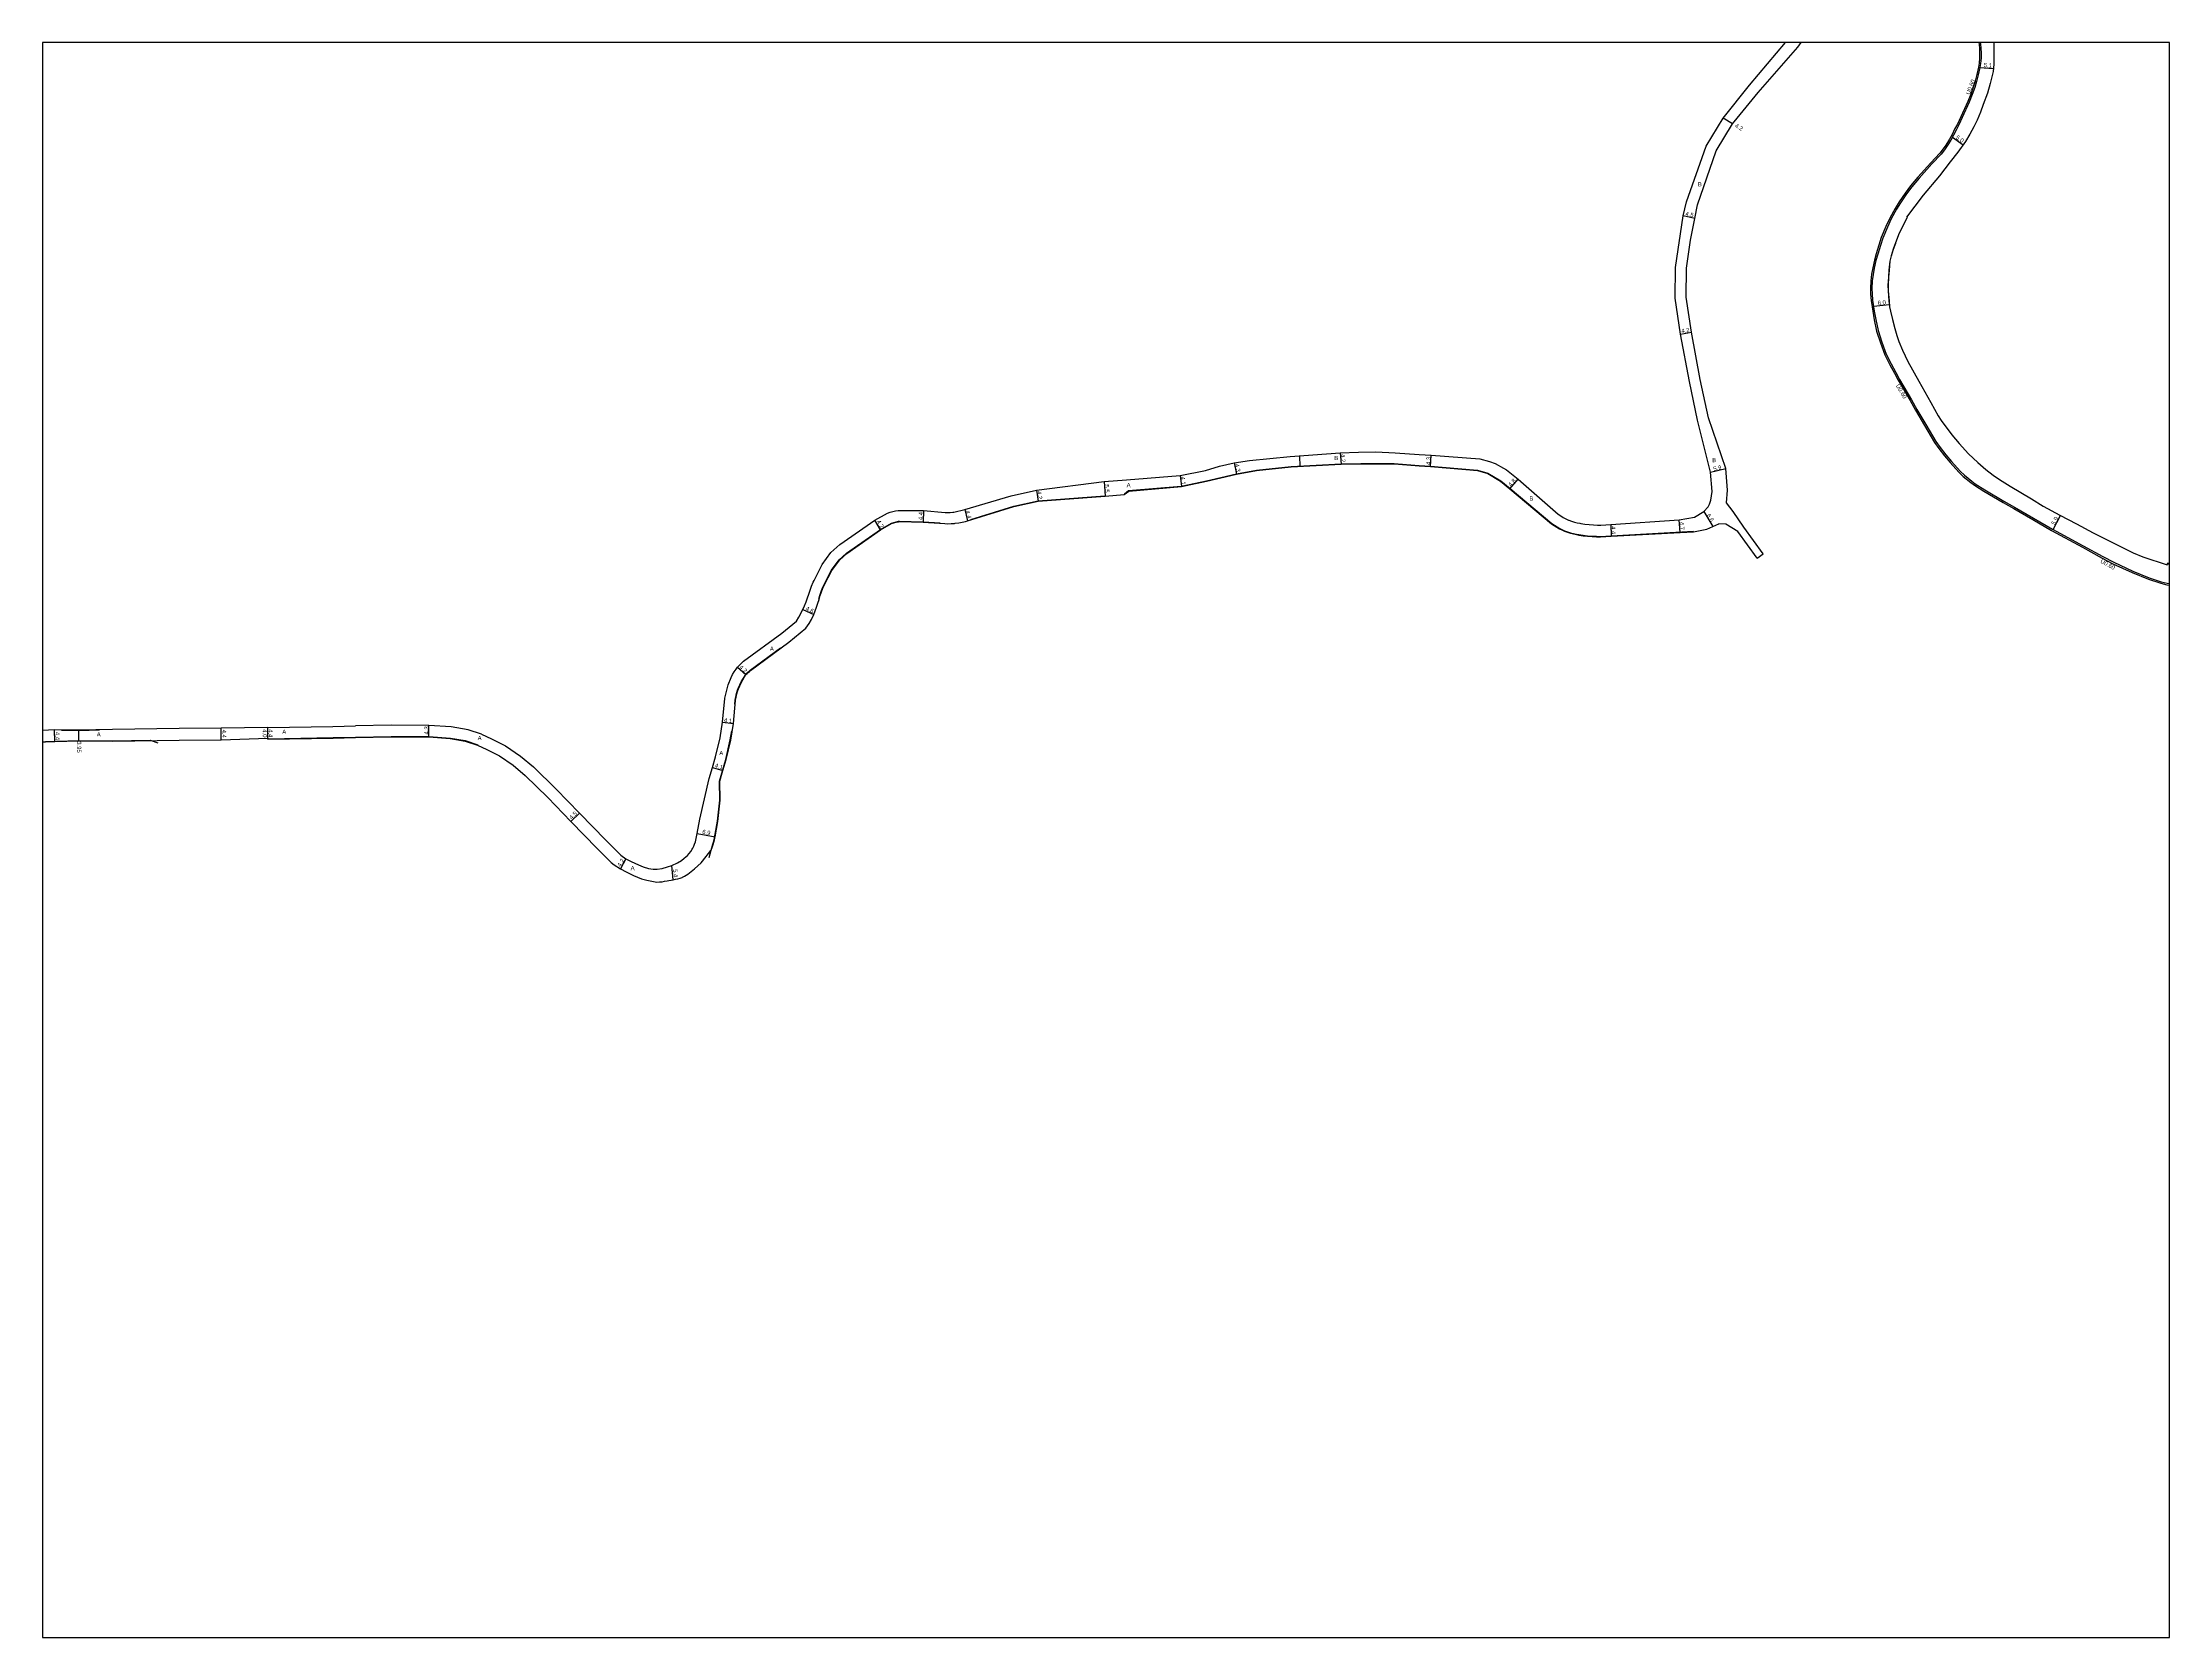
# Model space of a CAD drawing. Header units: metres. Extents: x -28000 to -23998, y -90000 to -87000.
# Drawn here: x -26400 to -25600, y -87600 to -87000 of the extents above; entities that cross this region are included whole.
import ezdxf

# ---------------------------------------------------------------- set-up
doc = ezdxf.new("R2010")
doc.units = ezdxf.units.M
doc.header["$LTSCALE"] = 2.5
for name, color, linetype in [('側溝・桝', 7, 'Continuous'), ('図郭', 7, 'Continuous'), ('幅員', 7, 'Continuous'), ('歩道・分離帯・安全施設', 7, 'Continuous'), ('舗装', 7, 'Continuous'), ('道路', 7, 'Continuous')]:
    doc.layers.add(name, color=color, linetype=linetype)
doc.styles.get("Standard").update_dxf_attribs({"font": ''})
doc.styles.get('Standard').set_extended_font_data('@MS PGothic')

msp = doc.modelspace()

# ---------------------------------------------------------------- linework, layer by layer
at = {"layer": '側溝・桝'}
for points in [[(-25671.14, -87000), (-25671.04, -87000.62), (-25670.92, -87002.16), (-25670.86, -87004.02), (-25670.88, -87005.85), (-25671.04, -87007.85), (-25671.3, -87009.37), (-25671.93, -87012.21), (-25672.55, -87014.71), (-25673.25, -87016.92), (-25674.21, -87019.61), (-25675.31, -87022.42), (-25675.32, -87022.45), (-25677.96, -87028.21), (-25679.26, -87030.97), (-25680.28, -87032.92), (-25681.23, -87034.81), (-25682.27, -87036.67), (-25683.57, -87038.89), (-25684.66, -87040.41), (-25685.93, -87041.97), (-25689.36, -87045.61), (-25694.15, -87051.06), (-25696.95, -87054.26), (-25698.97, -87056.98), (-25701.22, -87060.25), (-25702.68, -87062.68), (-25704.64, -87066.35), (-25706.09, -87069.42), (-25707.85, -87073.54), (-25708.73, -87076.36), (-25709.75, -87079.59), (-25710.4, -87082.05), (-25711.05, -87084.84), (-25711.49, -87087.27), (-25711.77, -87089.64), (-25711.91, -87092.48), (-25711.86, -87094.58), (-25711.67, -87096.96), (-25711.04, -87101.01), (-25710.48, -87104.24), (-25709.56, -87108.38), (-25708.16, -87112.78), (-25706.52, -87117.19), (-25704.64, -87120.93), (-25702.94, -87124.13), (-25701.5, -87126.74), (-25697.03, -87134.41), (-25694.98, -87138.02), (-25691.63, -87143.73), (-25687.86, -87150.09), (-25686.27, -87152.37), (-25684.14, -87155.06), (-25682.04, -87157.57), (-25678.76, -87161.25), (-25677.15, -87162.77), (-25674.31, -87165.04), (-25673.03, -87165.99), (-25669.45, -87168.31), (-25662.3, -87172.49), (-25658.26, -87174.82), (-25651.14, -87178.97), (-25644.05, -87183.03), (-25632.46, -87189.31), (-25625.06, -87193.4), (-25620.98, -87195.54), (-25613.81, -87198.89), (-25607.64, -87201.35), (-25603.1, -87202.87), (-25600.9, -87203.39), (-25600, -87203.56)], [(-25600.74, -87196.1), (-25600, -87196.29)]]:
    msp.add_lwpolyline(points, dxfattribs=at)
at = {"layer": '図郭'}
msp.add_lwpolyline([(-26400, -87600), (-25600, -87600), (-25600, -87000), (-26400, -87000)], close=True, dxfattribs=at)
at = {"layer": '幅員', "flags": 128}
for points in [[(-25671.3, -87009.37), (-25666.27, -87009.82)], [(-25764.31, -87030.63), (-25767.86, -87028.48)], [(-25681.64, -87035.56), (-25677.62, -87038.43)], [(-25778.54, -87066.15), (-25782.94, -87065.21)], [(-25711.32, -87099.21), (-25705.36, -87098.61)], [(-25783.92, -87109.72), (-25779.78, -87109.01)], [(-25951.84, -87158.16), (-25950.89, -87162.35)], [(-25911.92, -87154.41), (-25911.55, -87158.6)], [(-25877.92, -87159.53), (-25877.69, -87155.24)], [(-26000.72, -87165.16), (-26000.36, -87170.65)], [(-25972.06, -87162.92), (-25971.65, -87167)], [(-25848.07, -87167.92), (-25844.99, -87164.23)], [(-25772.65, -87161.63), (-25766.91, -87160.27)], [(-26053.1, -87175.67), (-26052.07, -87179.95)], [(-26026.16, -87168.41), (-26025.49, -87172.56)], [(-26084.76, -87183.29), (-26086.99, -87179.73)], [(-26068.59, -87176.02), (-26068.8, -87180.41)], [(-25810.16, -87181.35), (-25809.95, -87185.74)], [(-25784.07, -87184.3), (-25784.42, -87179.61)], [(-25775.15, -87176.46), (-25771.69, -87182.09)], [(-25643.7, -87183.22), (-25640.96, -87177.98)], [(-26114.02, -87213.29), (-26109.9, -87215.23)], [(-26138.55, -87234.99), (-26135.41, -87237.78)], [(-26144.23, -87255.67), (-26140.16, -87256.17)], [(-26395.39, -87262.94), (-26395.45, -87258.55)], [(-26386.35, -87262.69), (-26386.41, -87258.74)], [(-26332.75, -87262.3), (-26332.8, -87257.9)], [(-26315.24, -87261.71), (-26315.31, -87257.71)], [(-26315.23, -87262.11), (-26315.31, -87257.71)], [(-26254.73, -87261.24), (-26254.71, -87256.91)], [(-26148.02, -87272.68), (-26144.09, -87273.82)], [(-26201.27, -87292.99), (-26198.04, -87289.86)], [(-26153.81, -87297.55), (-26147.03, -87298.81)], [(-26180.55, -87307.12), (-26182.55, -87310.82)], [(-26162.74, -87314.94), (-26163.31, -87309.57)]]:
    msp.add_lwpolyline(points, dxfattribs=at)
at = {"layer": '歩道・分離帯・安全施設'}
for points in [[(-25704.03, -87104.12), (-25704.04, -87104.1), (-25704.83, -87101.01), (-25705.14, -87099.38), (-25705.36, -87097.14), (-25705.67, -87093.44), (-25705.72, -87091.23), (-25705.58, -87088.33), (-25705.36, -87085.63), (-25705, -87082.29), (-25704.56, -87080.27), (-25703.77, -87077.76), (-25702.92, -87075.49)], [(-26398.92, -87262.9), (-26386.35, -87262.54), (-26373.56, -87262.7), (-26359.56, -87262.49), (-26356.61, -87263.43)]]:
    msp.add_lwpolyline(points, dxfattribs=at)
at = {"layer": '歩道・分離帯・安全施設', "flags": 128}
for points in [[(-25993.06, -87169.77), (-25991.53, -87168.58), (-25971.67, -87166.86), (-25962.18, -87164.88), (-25956.83, -87163.6), (-25950.92, -87162.2), (-25943.45, -87160.83), (-25930.31, -87159.52), (-25911.55, -87158.45), (-25904.2, -87158.4), (-25898.05, -87158.35), (-25891.61, -87158.36), (-25882.25, -87159.09)], [(-25882.25, -87159.09), (-25877.91, -87159.38), (-25860.25, -87160.82), (-25856.38, -87162.02), (-25851.48, -87164.87), (-25847.97, -87167.8), (-25832.35, -87180.95), (-25831.36, -87181.61), (-25830.35, -87182.24), (-25829.32, -87182.82), (-25828.26, -87183.35), (-25827.5, -87183.68), (-25826.4, -87184.09), (-25825.27, -87184.44), (-25824.13, -87184.73), (-25822.97, -87184.97), (-25822.15, -87185.12), (-25820.5, -87185.37), (-25818.85, -87185.55), (-25817.19, -87185.67), (-25815.52, -87185.74), (-25813.99, -87185.78), (-25809.96, -87185.59), (-25779.05, -87183.87)], [(-26050.85, -87179.41), (-26034.7, -87174.42), (-26025.52, -87172.41), (-26000.38, -87170.5), (-26000.37, -87170.5)], [(-26108.07, -87209.46), (-26107.61, -87208.01), (-26107.12, -87206.57), (-26106.6, -87205.15), (-26106.18, -87204.13), (-26103.25, -87198.53), (-26100.41, -87194.58), (-26097.63, -87192.06), (-26084.84, -87183.16), (-26080.69, -87180.81), (-26079.82, -87180.51), (-26078.93, -87180.28), (-26078.03, -87180.12), (-26077.63, -87180.07), (-26068.79, -87180.26), (-26062.32, -87180.72)], [(-26139.35, -87246.65), (-26139.27, -87246.24), (-26138.95, -87244.95), (-26138.57, -87243.67), (-26138.35, -87243.01), (-26137.18, -87240.53), (-26135.53, -87237.69), (-26135.11, -87237.23), (-26134.66, -87236.82), (-26134.2, -87236.43), (-26133.84, -87236.15), (-26122.42, -87227.69)], [(-26139.65, -87248.89), (-26139.52, -87247.56), (-26139.35, -87246.65)], [(-26378.59, -87258.71), (-26386.41, -87258.89), (-26392.85, -87258.75)], [(-26315.08, -87261.96), (-26290.73, -87261.48), (-26282.25, -87261.31)], [(-26282.25, -87261.31), (-26268.89, -87261.03), (-26254.73, -87261.09), (-26246.6, -87261.65), (-26240.98, -87262.63), (-26236.31, -87264.21)], [(-26149.3, -87306.53), (-26147.88, -87301.59), (-26147.66, -87300.77), (-26147.44, -87299.95), (-26147.26, -87299.22), (-26146.09, -87292.96), (-26145.3, -87284.99), (-26145.42, -87277.88), (-26145.43, -87277.91), (-26143.04, -87269.67), (-26141.3, -87262.37), (-26140.75, -87258.89)]]:
    msp.add_lwpolyline(points, dxfattribs=at)
at = {"layer": '舗装'}
msp.add_lwpolyline([(-25927.27, -87155.5), (-25927.09, -87159.49)], dxfattribs=at)
at = {"layer": '道路', "flags": 128}
for points in [[(-25771.97, -87168.84), (-25772.65, -87161.63), (-25777.52, -87142.08), (-25780.57, -87127.54), (-25783.92, -87109.72), (-25785.97, -87096.12), (-25785.84, -87084.59), (-25782.94, -87065.21), (-25781.63, -87059.92), (-25774.25, -87038.99), (-25767.86, -87028.48), (-25757.94, -87016.1), (-25744.39, -87000)], [(-25766.27, -87168.44), (-25766.91, -87160.27), (-25773.42, -87141.14), (-25776.46, -87126.72), (-25779.78, -87109.01), (-25781.76, -87095.82), (-25781.64, -87084.87), (-25780.09, -87074.29), (-25778.54, -87066.15), (-25777.57, -87061.04), (-25770.51, -87040.79), (-25764.31, -87030.63), (-25763.78, -87029.77), (-25754.74, -87018.83), (-25739.76, -87001.79), (-25738.48, -87000)], [(-26143.37, -87246.65), (-26142.08, -87241.67), (-26141.04, -87238.81), (-26140.47, -87237.76), (-26139.84, -87236.75), (-26139.15, -87235.77), (-26138.55, -87234.99), (-26137.88, -87234.22), (-26137.16, -87233.5), (-26136.41, -87232.82), (-26136.31, -87232.74), (-26121.88, -87222.24), (-26116.46, -87217.65), (-26115.58, -87216.15), (-26114.02, -87213.29), (-26113.39, -87211.86), (-26112.83, -87210.4), (-26112.29, -87208.93), (-26111.78, -87207.46), (-26111.26, -87205.98), (-26110.72, -87204.51), (-26110.13, -87203.06), (-26109.83, -87202.37), (-26106.71, -87196.39), (-26103.44, -87191.87), (-26100.17, -87188.89), (-26086.99, -87179.73), (-26082.17, -87177), (-26081.21, -87176.66), (-26080.22, -87176.39), (-26079.22, -87176.18), (-26078.21, -87176.03), (-26078.12, -87176.02), (-26068.59, -87176.02), (-26060.5, -87176.79), (-26059.54, -87176.81), (-26058.58, -87176.79), (-26057.62, -87176.72), (-26057.29, -87176.68), (-26053.1, -87175.67), (-26035.71, -87170.5), (-26026.16, -87168.41), (-26000.72, -87165.16), (-25992.29, -87164.52), (-25972.06, -87162.92), (-25962.6, -87160.99), (-25957.32, -87159.43), (-25951.84, -87158.16), (-25946.07, -87157.18), (-25930.67, -87155.74), (-25911.92, -87154.41), (-25905.04, -87154.09), (-25898.49, -87154), (-25891.21, -87154.33), (-25882.25, -87155.03)], [(-26139.19, -87246.65), (-26139.12, -87246.28), (-26138.81, -87244.99), (-26138.43, -87243.72), (-26138.21, -87243.07), (-26137.05, -87240.6), (-26135.41, -87237.78), (-26135, -87237.34), (-26134.56, -87236.93), (-26134.1, -87236.55), (-26133.75, -87236.26), (-26119.29, -87225.55), (-26112.92, -87220.31), (-26111.67, -87218.54), (-26110.78, -87217.01), (-26109.9, -87215.23), (-26109.35, -87213.82), (-26108.85, -87212.39), (-26108.38, -87210.95), (-26107.92, -87209.5), (-26107.47, -87208.06), (-26106.98, -87206.62), (-26106.46, -87205.21), (-26106.04, -87204.19), (-26103.13, -87198.6), (-26100.29, -87194.68), (-26097.54, -87192.18), (-26084.76, -87183.29), (-26080.62, -87180.94), (-26079.77, -87180.65), (-26078.9, -87180.43), (-26078.01, -87180.27), (-26077.62, -87180.22), (-26068.8, -87180.41), (-26060.63, -87180.99), (-26059.43, -87181.01), (-26058.23, -87180.98), (-26057.03, -87180.9), (-26056.73, -87180.86), (-26055.41, -87180.68), (-26054.11, -87180.43), (-26052.81, -87180.13), (-26052.07, -87179.95), (-26034.66, -87174.57), (-26025.49, -87172.56), (-26000.36, -87170.65), (-25993.13, -87170.02), (-25991.47, -87168.73), (-25971.65, -87167), (-25962.15, -87165.03), (-25956.79, -87163.75), (-25950.89, -87162.35), (-25943.43, -87160.98), (-25930.3, -87159.67), (-25911.55, -87158.6), (-25904.2, -87158.55), (-25898.05, -87158.5), (-25891.61, -87158.51), (-25882.25, -87159.24)], [(-25882.25, -87155.03), (-25877.69, -87155.24)], [(-25882.25, -87159.24), (-25877.92, -87159.53)], [(-25877.92, -87159.53), (-25860.28, -87160.97), (-25856.44, -87162.16), (-25851.57, -87164.99), (-25848.07, -87167.92), (-25832.43, -87181.07), (-25831.45, -87181.73), (-25830.43, -87182.36), (-25829.4, -87182.95), (-25828.33, -87183.48), (-25827.56, -87183.82), (-25826.45, -87184.23), (-25825.32, -87184.58), (-25824.17, -87184.87), (-25823.02, -87185.11), (-25822.17, -87185.27), (-25820.52, -87185.52), (-25818.87, -87185.7), (-25817.2, -87185.82), (-25815.54, -87185.89), (-25814, -87185.93), (-25809.95, -87185.74), (-25784.07, -87184.3), (-25779.04, -87184.02)], [(-25877.69, -87155.24), (-25859.41, -87156.64), (-25855.77, -87157.67), (-25853.61, -87158.41), (-25850.45, -87160.14), (-25849.37, -87160.8), (-25844.99, -87164.23), (-25829.91, -87177.44), (-25828.98, -87178.07), (-25828.03, -87178.65), (-25827.04, -87179.18), (-25826.03, -87179.65), (-25825.88, -87179.72), (-25824.87, -87180.09), (-25823.84, -87180.4), (-25822.79, -87180.65), (-25821.73, -87180.86), (-25821.42, -87180.92), (-25819.84, -87181.15), (-25818.26, -87181.32), (-25816.67, -87181.43), (-25815.07, -87181.5), (-25813.92, -87181.52), (-25810.16, -87181.35), (-25784.42, -87179.61)], [(-25784.42, -87179.61), (-25778.69, -87178.53), (-25775.15, -87176.46), (-25773.53, -87174.65), (-25773.05, -87173.65), (-25772.45, -87172.15), (-25771.97, -87168.84)], [(-25766.67, -87173.18), (-25766.27, -87168.44)], [(-25752.87, -87192.32), (-25760.12, -87182.35), (-25764.15, -87176.41), (-25766.67, -87173.18)], [(-25779.04, -87184.02), (-25773.96, -87183.1), (-25771.69, -87182.09), (-25769.54, -87181.01)], [(-25755.11, -87193.95), (-25762.4, -87183.94), (-25766.9, -87181.13), (-25769.54, -87181.01)], [(-25755.11, -87193.95), (-25752.87, -87192.32)], [(-26234.95, -87260.19), (-26231.11, -87261.89), (-26225.88, -87264.53), (-26220.24, -87268.42), (-26215.39, -87272.48), (-26206.79, -87280.84), (-26198.04, -87289.86), (-26188.13, -87300.06), (-26182.48, -87305.71), (-26180.55, -87307.12), (-26178.66, -87308.14), (-26175.86, -87309.34), (-26174.08, -87310.15), (-26172.08, -87310.7), (-26170.3, -87310.97), (-26168.85, -87310.98), (-26166.96, -87310.67), (-26164.94, -87310.12), (-26163.31, -87309.57), (-26161.22, -87308.63), (-26159.7, -87307.72), (-26158.62, -87306.87), (-26157.45, -87305.87), (-26156.79, -87305.1), (-26156.19, -87304.3), (-26155.64, -87303.46), (-26155.43, -87303.08), (-26155.05, -87302.32), (-26154.73, -87301.52), (-26154.46, -87300.71), (-26153.81, -87297.55), (-26152.79, -87292.13), (-26149.25, -87276.9), (-26148.02, -87272.68), (-26146.86, -87268.67), (-26145.18, -87261.6), (-26144.23, -87255.67), (-26143.41, -87246.81), (-26143.37, -87246.65)], [(-26315.31, -87257.71), (-26332.8, -87257.9), (-26348.63, -87258.07), (-26373.65, -87258.45), (-26386.41, -87258.74), (-26395.45, -87258.55), (-26400, -87258.79)], [(-26400, -87263.13), (-26398.91, -87263.04), (-26395.39, -87262.94), (-26386.35, -87262.69)], [(-26386.35, -87262.69), (-26373.56, -87262.85), (-26348.57, -87262.47), (-26332.75, -87262.3), (-26315.24, -87261.71), (-26315.23, -87262.11), (-26290.73, -87261.63), (-26282.25, -87261.46)], [(-26315.31, -87257.71), (-26290.82, -87257.24), (-26282.25, -87257.06)], [(-26234.95, -87260.19), (-26239.92, -87258.5), (-26246.26, -87257.46), (-26254.71, -87256.91), (-26268.92, -87256.78), (-26282.25, -87257.06)], [(-26282.25, -87261.46), (-26268.88, -87261.18), (-26254.73, -87261.24), (-26246.62, -87261.8), (-26241.01, -87262.78), (-26236.36, -87264.35)]]:
    msp.add_lwpolyline(points, dxfattribs=at)
at = {"layer": '道路'}
for points in [[(-25671.74, -87000), (-25671.63, -87000.68), (-25671.51, -87002.2), (-25671.44, -87004.03), (-25671.47, -87005.82), (-25671.63, -87007.78), (-25671.88, -87009.26), (-25672.5, -87012.08), (-25673.12, -87014.55), (-25673.81, -87016.73), (-25674.76, -87019.4), (-25675.85, -87022.2), (-25675.86, -87022.22), (-25678.49, -87027.97), (-25679.78, -87030.71), (-25680.81, -87032.65), (-25681.75, -87034.54), (-25682.79, -87036.38), (-25684.06, -87038.56), (-25685.13, -87040.05), (-25686.37, -87041.58), (-25689.79, -87045.22), (-25694.59, -87050.67), (-25697.41, -87053.89), (-25699.45, -87056.64), (-25701.72, -87059.93), (-25703.19, -87062.39), (-25705.17, -87066.08), (-25706.63, -87069.18), (-25708.41, -87073.34), (-25709.29, -87076.19), (-25710.32, -87079.43), (-25710.97, -87081.91), (-25711.62, -87084.72), (-25712.08, -87087.19), (-25712.36, -87089.59), (-25712.5, -87092.47), (-25712.45, -87094.61), (-25712.26, -87097.03), (-25711.62, -87101.11), (-25711.05, -87104.35), (-25710.13, -87108.53), (-25708.72, -87112.98), (-25707.06, -87117.43), (-25705.17, -87121.2), (-25703.45, -87124.41), (-25702.01, -87127.03), (-25697.54, -87134.71), (-25695.49, -87138.31), (-25692.14, -87144.03), (-25688.35, -87150.41), (-25686.75, -87152.72), (-25684.59, -87155.43), (-25682.48, -87157.95), (-25679.18, -87161.66), (-25677.54, -87163.21), (-25674.67, -87165.51), (-25673.37, -87166.47), (-25669.76, -87168.81), (-25662.6, -87173), (-25658.56, -87175.33), (-25651.43, -87179.48), (-25644.33, -87183.55), (-25632.74, -87189.82), (-25625.34, -87193.92), (-25621.24, -87196.07), (-25614.04, -87199.43), (-25607.85, -87201.9), (-25603.26, -87203.43), (-25601.02, -87203.97), (-25600, -87204.16)], [(-25666.04, -87000), (-25666.07, -87005.1), (-25666.12, -87008.14), (-25666.36, -87010.87), (-25667.39, -87015.4), (-25668.49, -87019.03), (-25670.02, -87023.32), (-25671.07, -87026.17), (-25672.34, -87029.15), (-25673.56, -87031.71), (-25675.04, -87034.53), (-25676.75, -87037.21), (-25679.6, -87041.21), (-25682.47, -87044.94), (-25686.45, -87050.18), (-25692.66, -87057.38), (-25692.67, -87057.4), (-25698.93, -87065.68), (-25698.61, -87065.87), (-25701.46, -87071.26), (-25701.91, -87072.37), (-25703.91, -87077.71), (-25704.7, -87080.23), (-25705.15, -87082.27), (-25705.51, -87085.62), (-25705.73, -87088.32), (-25705.87, -87091.23), (-25705.82, -87093.45), (-25705.51, -87097.15), (-25705.28, -87099.4), (-25704.97, -87101.04), (-25704.18, -87104.14), (-25703.28, -87107.59), (-25702.56, -87110.23), (-25701.78, -87112.47), (-25700.42, -87115.75), (-25698.35, -87119.99), (-25694.32, -87127.41), (-25689.78, -87135.36), (-25686.95, -87140.43), (-25685.85, -87142.16), (-25681.9, -87147.64), (-25679.14, -87150.88), (-25675.56, -87154.73), (-25672.07, -87157.93), (-25669.03, -87160.63), (-25666.3, -87162.77), (-25663.97, -87164.34), (-25659.97, -87166.9), (-25651.91, -87171.69), (-25647.49, -87174.39), (-25641.2, -87177.85), (-25635.02, -87181.07), (-25628.68, -87184.42), (-25621.41, -87188.09), (-25613.71, -87192.01), (-25610.06, -87193.51), (-25600.83, -87196.43), (-25600.63, -87195.72), (-25600, -87195.88)], [(-26236.36, -87264.35), (-26232.94, -87265.9), (-26228.13, -87268.32), (-26222.93, -87271.91), (-26218.5, -87275.73), (-26209.98, -87284.02), (-26201.27, -87292.99), (-26191.34, -87303.22), (-26186.15, -87308.41), (-26185.03, -87309.37), (-26182.55, -87310.82), (-26180.48, -87311.93), (-26177.66, -87313.4), (-26174.69, -87314.6), (-26172.76, -87315.15), (-26168.98, -87315.83), (-26167.98, -87315.78), (-26166.99, -87315.68), (-26166, -87315.53), (-26165.01, -87315.35), (-26164.44, -87315.25), (-26163.59, -87315.09), (-26162.74, -87314.94), (-26161.89, -87314.78), (-26161.04, -87314.58), (-26160.21, -87314.35), (-26159.41, -87314.05), (-26159.23, -87313.98), (-26158.55, -87313.64), (-26157.89, -87313.25), (-26157.25, -87312.81), (-26156.64, -87312.35), (-26156.03, -87311.88), (-26156, -87311.85), (-26154.72, -87310.81), (-26153.5, -87309.71), (-26152.33, -87308.55), (-26151.78, -87307.98), (-26148.68, -87304), (-26148.31, -87303.24), (-26148, -87302.45), (-26147.74, -87301.64), (-26147.51, -87300.81), (-26147.3, -87299.99), (-26147.11, -87299.25), (-26147.03, -87298.81), (-26145.94, -87292.98), (-26145.15, -87285), (-26145.27, -87277.91), (-26144.09, -87273.82), (-26142.89, -87269.71), (-26141.15, -87262.4), (-26140.16, -87256.17), (-26139.38, -87247.58), (-26139.19, -87246.65)]]:
    msp.add_lwpolyline(points, dxfattribs=at)

# ---------------------------------------------------------------- texts
at = {"layer": '側溝・桝'}
for rotation, p in [(68.58326, (-25675.16, -87019.75)), (300.24502, (-25702.98, -87129.05)), (331.03346, (-25626.16, -87195.58))]:
    msp.add_text('U0.60', height=1.6, rotation=rotation, dxfattribs=at).set_placement(p)
at = {"layer": '幅員'}
for s, rotation, p in [('5.1', 354.89497, (-25669.88, -87009.24)), ('4.2', 328.90555, (-25763.63, -87031.73)), ('5.0', 324.51838, (-25680.54, -87036.03)), ('4.5', 348.01724, (-25782.16, -87065.12)), ('6.0', 5.72507, (-25709.66, -87098.79)), ('4.2', 9.635, (-25783.47, -87109.39)), ('4.3', 282.84727, (-25951.62, -87158.67)), ('4.2', 275.13846, (-25911.78, -87154.9)), ('4.3', 86.92787, (-25877.99, -87158.98)), ('5.9', 13.38112, (-25771.36, -87161.23)), ('5.5', 273.71377, (-26000.54, -87166.3)), ('4.1', 275.7082, (-25971.91, -87163.36)), ('4.8', 50.12085, (-25847.63, -87167.24)), ('4.2', 279.16657, (-26025.98, -87168.89)), ('4.2', 302.09494, (-26086.36, -87180.27)), ('4.4', 87.27365, (-26068.98, -87179.72)), ('4.4', 283.54973, (-26052.86, -87176.23)), ('4.4', 272.69851, (-25810.03, -87181.94)), ('4.7', 274.34752, (-25784.27, -87180.36)), ('6.6', 301.53815, (-25774.17, -87177.86)), ('5.9', 62.44591, (-25643.14, -87181.62)), ('4.6', 334.82886, (-26113.14, -87213.46)), ('4.2', 318.41744, (-26138.11, -87235.25)), ('4.1', 353.06797, (-26143.78, -87255.63)), ('4.4', 270.8094, (-26395.19, -87259.35)), ('3.95', 270.99078, (-26387.07, -87262.9)), ('4.4', 270.62461, (-26332.54, -87258.5)), ('4.0', 270.62461, (-26317.18, -87258.37)), ('4.4', 271.11299, (-26315.05, -87258.31)), ('4.3', 89.76118, (-26254.84, -87260.31)), ('4.1', 343.83066, (-26147.27, -87272.64)), ('4.5', 44.16057, (-26200.97, -87292.36)), ('6.9', 349.46208, (-26151.96, -87297.64)), ('4.2', 61.64295, (-26182.53, -87310.26)), ('5.4', 276.12348, (-26162.9, -87311.08))]:
    msp.add_text(s, height=1.6, rotation=rotation, dxfattribs=at).set_placement(p)
at = {"layer": '舗装'}
for s, p in [('B', (-25777.37, -87054.09)), ('B', (-25914.14, -87157.1)), ('B', (-25772, -87157.87)), ('A', (-25992.23, -87167.3)), ('B', (-25840.73, -87172.34)), ('A', (-26126.4, -87228.82)), ('A', (-26379.59, -87261.04)), ('A', (-26309.82, -87260.06)), ('A', (-26236.33, -87262.43)), ('A', (-26145.45, -87268.08)), ('A', (-26178.79, -87311.36))]:
    msp.add_text(s, height=1.6, dxfattribs=at).set_placement(p)

doc.saveas('drawing.dxf')
